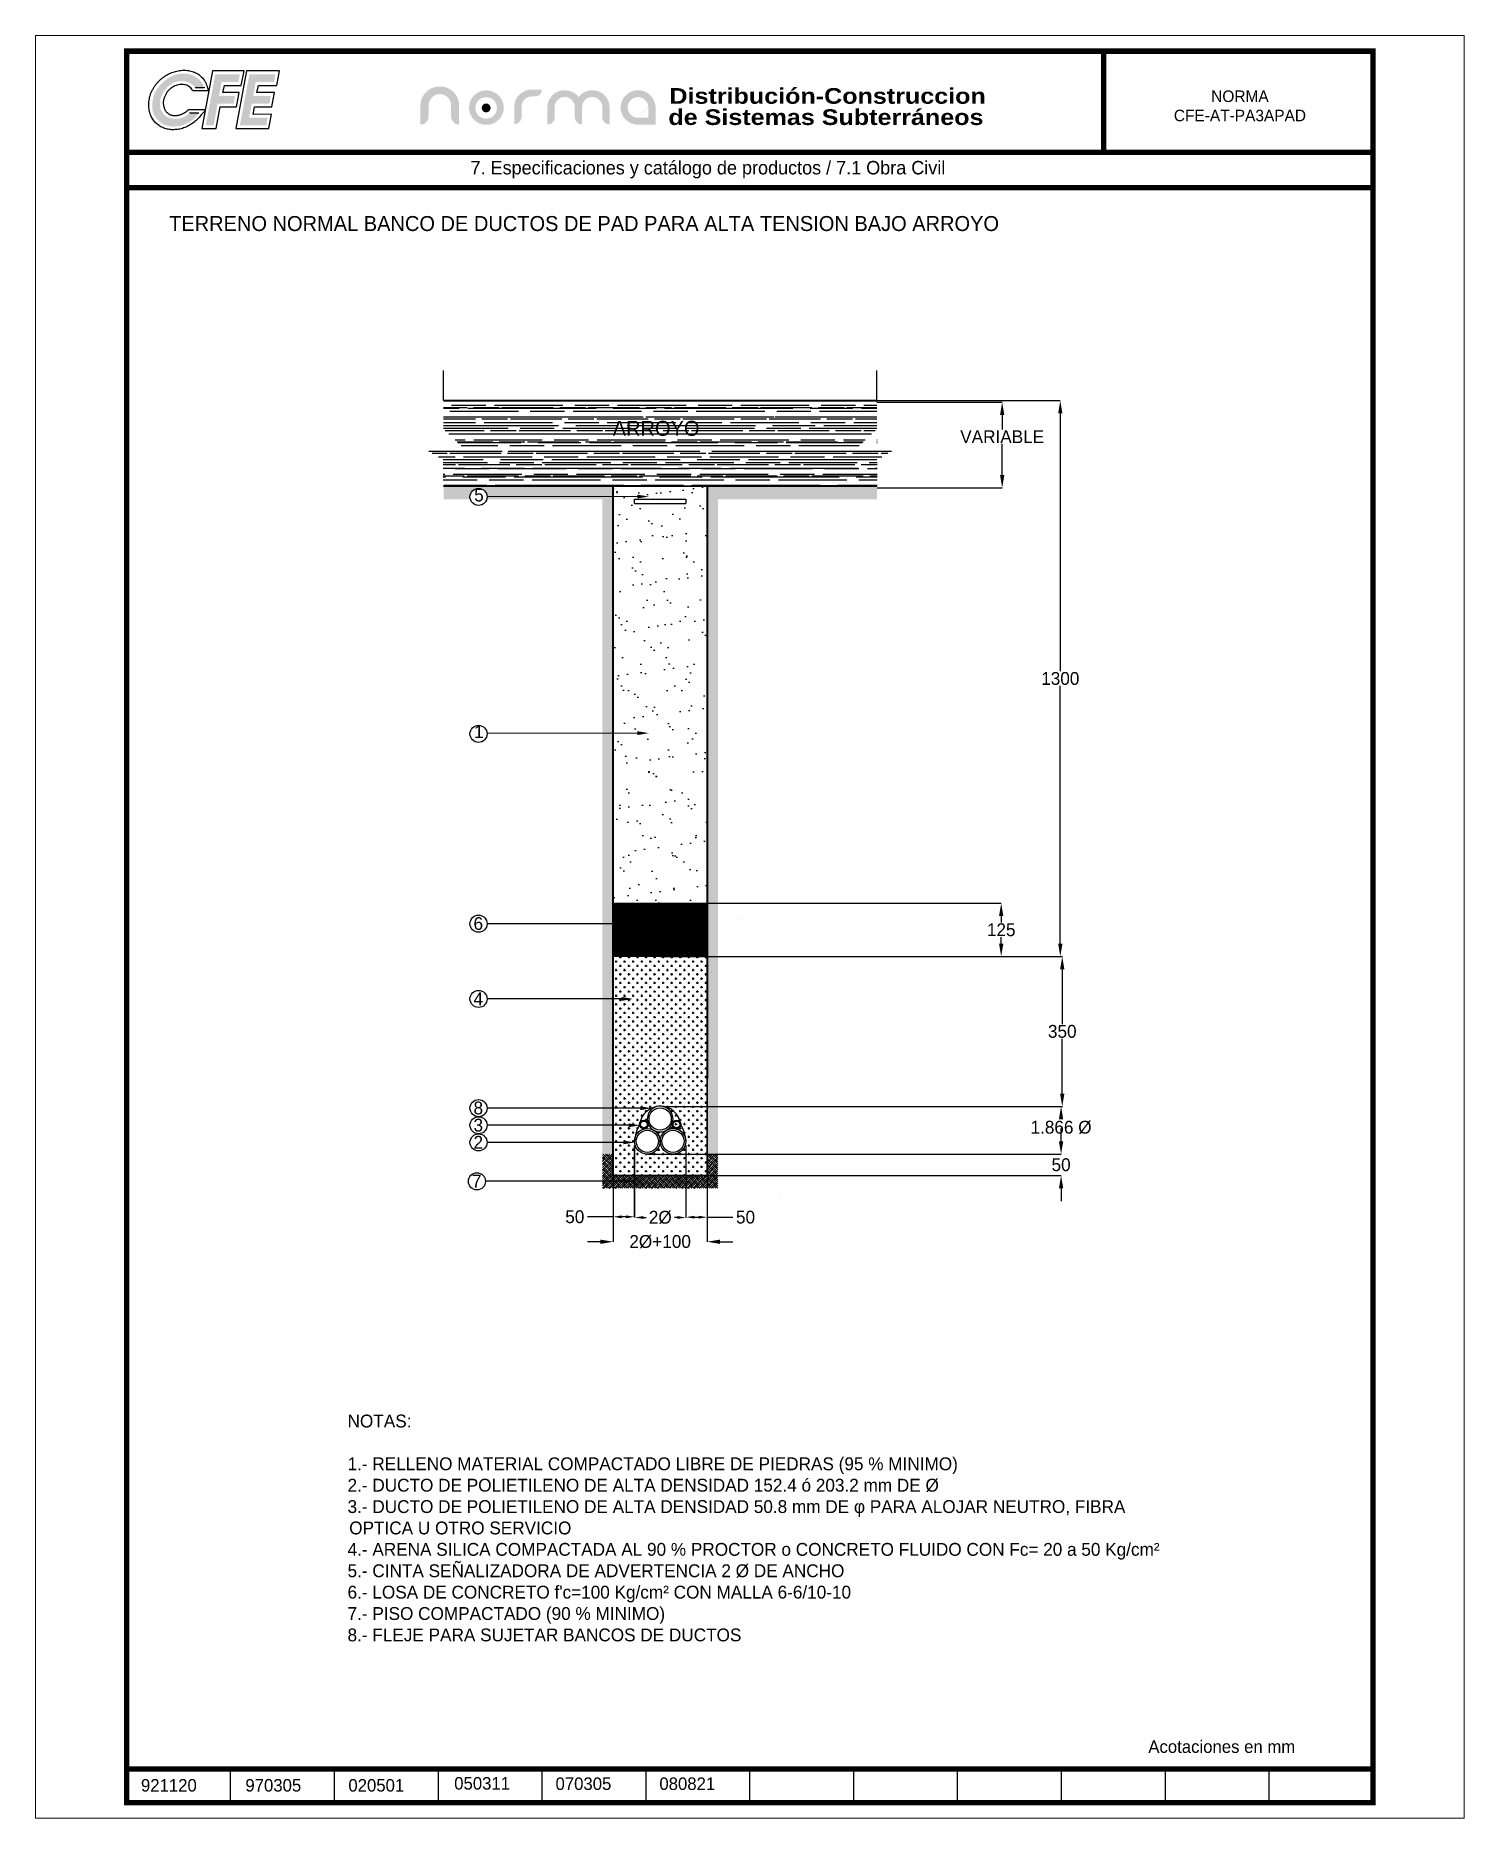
# Paper-space layout 'Layout1' of a CAD drawing. Header units: inches. Extents: x -0.1 to 8.1, y -0.1 to 10.2.
# The model-space entities are those that its viewports show. They can reach past a viewport. Long polylines and large blocks are cut down to what shows.
import ezdxf

# ---------------------------------------------------------------- set-up
doc = ezdxf.new("R2010")
doc.units = ezdxf.units.IN
doc.header["$MEASUREMENT"] = 0
doc.layers.get('0').update_dxf_attribs({"color": 3})
doc.layers.get('Defpoints').update_dxf_attribs({"color": 50})
for name, color, linetype in [('Arena', 33, 'Continuous'), ('ARROYO', 251, 'Continuous'), ('Cepa', 6, 'Continuous'), ('Cinta', 52, 'Continuous'), ('Dimensiones', 7, 'Continuous'), ('Ductos', 30, 'Continuous'), ('Flejes', 4, 'Continuous'), ('LAYER_1', 160, 'Continuous'), ('Loza', 3, 'Continuous'), ('Marco', 7, 'Continuous'), ('Textos', 7, 'Continuous'), ('Tierra', 34, 'Continuous')]:
    doc.layers.add(name, color=color, linetype=linetype)
doc.styles.get("Standard").update_dxf_attribs({"font": ''})
doc.styles.get('Standard').set_extended_font_data('Zurich Ex BT')
doc.dimstyles.get("Standard").update_dxf_attribs({"dimtxt": 9, "dimasz": 30, "dimexe": 0.18, "dimexo": 0.0625, "dimgap": 2, "dimtad": 0, "dimtih": 1, "dimtoh": 1, "dimdec": 0, "dimzin": 0, "dimdsep": 46, "dimtxsty": 'Standard', "dimcen": 0.09, "dimadec": 0, "dimazin": 0, "dimtfac": 1, "dimtdec": 0, "dimtofl": 0, "dimtmove": 0, "dimatfit": 3, "dimfxl": 0, "dimtolj": 1, "dimtzin": 0, "dimarcsym": 0})

psp = doc.layouts.get("Layout1")

msp = doc.modelspace()

# ---------------------------------------------------------------- texts
at = {"char_height": 35}
for s, insert, width, attachment_point in [('{\\fZurich BlkEx BT|b0|i0|c0|p34;ARROYO}', (-382.7, 3330.7), 105.691, 1), ('LOSA', (-262.5, 2169.3), 97.921, 2)]:
    msp.add_mtext(s, dxfattribs=dict(at, insert=insert, width=width, attachment_point=attachment_point))
at = {"layer": 'Cinta', "color": 0, "insert": (-1002.5, 1007.2), "char_height": 30, "width": 1838.509, "attachment_point": 1}
msp.add_mtext("NOTAS:\\P\\P1.- RELLENO MATERIAL COMPACTADO LIBRE DE PIEDRAS (95 % MINIMO)\\P2.- DUCTO DE POLIETILENO DE ALTA DENSIDAD 152.4 ó 203.2 mm DE Ø\\P\\pi-3.828,l3.828;3.- DUCTO DE POLIETILENO DE ALTA DENSIDAD 50.8 mm DE {\\fSymbol|b0|i0|c2|p18;f }PARA ALOJAR NEUTRO, FIBRA OPTICA U OTRO SERVICIO{\\fSymbol|b0|i0|c2|p18;\\P\\pi0,l0;}4.- ARENA SILICA COMPACTADA AL 90 % PROCTOR o CONCRETO FLUIDO CON Fc= 20 a 50 Kg/cm{\\fZurich BlkEx BT|b0|i0|c0|p32;²}\\P5.- CINTA SEÑALIZADORA DE ADVERTENCIA 2 Ø DE ANCHO\\P6.- LOSA DE CONCRETO f'c=100 Kg/cm{\\fZurich BlkEx BT|b0|i0|c0|p32;² }CON MALLA 6-6/10-10\\P7.- PISO COMPACTADO (90 % MINIMO)\\P8.- FLEJE PARA SUJETAR BANCOS DE DUCTOS", dxfattribs=at)
at = {"layer": 'Marco'}
for s, p in [('050311', (-753.2, 130.5)), ('070305', (-516.4, 129.6)), ('080821', (-273.6, 129.6))]:
    msp.add_text(s, height=29.25, dxfattribs=at).set_placement(p)
at = {"layer": 'Marco', "linetype": 'Continuous', "lineweight": 0, "ltscale": 0.3, "attachment_point": 5}
for s, insert, char_height, width in [('{\\fZurich BlkEx BT|b0|i0|c0|p34;NORMA\\PCFE-AT-PA3APAD}', (1083.6, 4067), 27, 584.356), ('{\\fZurich BlkEx BT|b0|i0|c0|p34;7. Especificaciones y catálogo de productos / 7.1 Obra Civil }', (-160.1, 3917.9), 31.5, 1829)]:
    msp.add_mtext(s, dxfattribs=dict(at, insert=insert, char_height=char_height, width=width))
at = {"layer": 'Textos', "linetype": 'Continuous', "lineweight": 0, "ltscale": 0.3, "insert": (-1419.7, 3791.8), "char_height": 35, "width": 2091.902, "attachment_point": 4}
msp.add_mtext('TERRENO NORMAL BANCO DE DUCTOS DE PAD PARA ALTA TENSION BAJO ARROYO', dxfattribs=at)
at = {"layer": 'Textos', "char_height": 30, "attachment_point": 5}
for s, insert in [('{\\fZurich BlkEx BT|b0|i0|c0|p34;5}', (-695.4, 3157.1)), ('{\\fZurich BlkEx BT|b0|i0|c0|p34;1}', (-695.4, 2603.9)), ('6', (-696.9, 2155.3)), ('4', (-696.9, 1979.4)), ('8', (-696.9, 1723.9)), ('3', (-696.9, 1683.9)), ('2', (-696.9, 1643.9)), ('7', (-700.7, 1553))]:
    msp.add_mtext(s, dxfattribs=dict(at, insert=insert))
at = {"layer": 'Textos', "attachment_point": 1}
for s, insert, char_height, width in [('\\pi-3,l3;', (-719.8, 286.6), 22.89, 906.245), ('{\\fZurich BlkEx BT|b0|i0|c0|p34;Acotaciones en mm}', (869.4, 245.5), 29.25, 484)]:
    msp.add_mtext(s, dxfattribs=dict(at, insert=insert, char_height=char_height, width=width))

# ---------------------------------------------------------------- blocks, each defined once
blk = doc.blocks.new('FECHA')
for s, p in [('921120', (14.8, 11.5)), ('970305', (123.3, 11.5)), ('020501', (230.3, 11.5))]:
    blk.add_text(s, height=13).set_placement(p)
blk = doc.blocks.new('*D4')
at = {"layer": 'Defpoints', "color": 0}
for p in [(13.5, 1616.3), (-161.8, 1566.3), (665.5, 1566.3)]:
    blk.add_point(p, dxfattribs=at)
at = {"layer": 'Dimensiones', "color": 0, "lineweight": -2}
for p, q in [((665.5, 1646.3), (665.5, 1676.3)), ((13.5, 1616.3), (665.7, 1616.3)), ((-161.7, 1566.3), (665.7, 1566.3)), ((665.5, 1536.3), (665.5, 1506.3))]:
    blk.add_line(p, q, dxfattribs=at)
at = {"layer": 'Dimensiones', "color": 0}
for points in [[(660.5, 1646.3), (670.5, 1646.3), (665.5, 1616.3)], [(660.5, 1536.3), (670.5, 1536.3), (665.5, 1566.3)]]:
    blk.add_solid(points, dxfattribs=at)
at = {"layer": 'Dimensiones', "color": 0, "insert": (665.5, 1591.3), "char_height": 30, "attachment_point": 5}
blk.add_mtext('\\A1;50', dxfattribs=at)
blk = doc.blocks.new('*D5')
at = {"layer": 'Defpoints', "color": 0}
for p in [(-211.7, 1636.5), (-161.8, 1636.5), (-211.7, 1468.8)]:
    blk.add_point(p, dxfattribs=at)
at = {"layer": 'Dimensiones', "color": 0, "lineweight": -2}
for p, q in [((-211.7, 1636.5), (-211.7, 1468.6)), ((-161.8, 1636.5), (-161.8, 1468.6)), ((-191.7, 1468.8), (-181.8, 1468.8)), ((-161.8, 1468.8), (-101.8, 1468.8))]:
    blk.add_line(p, q, dxfattribs=at)
at = {"layer": 'Dimensiones', "color": 0}
for points in [[(-191.7, 1472.1), (-191.7, 1465.5), (-211.7, 1468.8)], [(-181.8, 1472.1), (-181.8, 1465.5), (-161.8, 1468.8)]]:
    blk.add_solid(points, dxfattribs=at)
at = {"layer": 'Dimensiones', "color": 0, "insert": (-72.2, 1468.8), "char_height": 30, "attachment_point": 5}
blk.add_mtext('\\A1;50', dxfattribs=at)
blk = doc.blocks.new('*D6')
at = {"layer": 'Defpoints', "color": 0}
for p in [(234.8, 3378.1), (-161.7, 2078.3), (663.6, 2078.3)]:
    blk.add_point(p, dxfattribs=at)
at = {"layer": 'Dimensiones', "color": 0, "lineweight": -2}
for p, q in [((234.9, 3378.1), (663.7, 3378.1)), ((663.6, 3348.1), (663.6, 2745.5)), ((663.6, 2108.3), (663.6, 2711)), ((-161.6, 2078.3), (663.7, 2078.3))]:
    blk.add_line(p, q, dxfattribs=at)
at = {"layer": 'Dimensiones', "color": 0}
for points in [[(658.6, 3348.1), (668.6, 3348.1), (663.6, 3378.1)], [(658.6, 2108.3), (668.6, 2108.3), (663.6, 2078.3)]]:
    blk.add_solid(points, dxfattribs=at)
at = {"layer": 'Dimensiones', "color": 0, "insert": (663.6, 2728.2), "char_height": 30, "attachment_point": 5}
blk.add_mtext('\\A1;1300', dxfattribs=at)
blk = doc.blocks.new('*D7')
at = {"layer": 'Defpoints', "color": 0}
for p in [(234.9, 3374.4), (235.6, 3174.2), (527.8, 3174.2)]:
    blk.add_point(p, dxfattribs=at)
at = {"layer": 'Dimensiones', "color": 0, "lineweight": -2}
for p, q in [((234.9, 3374.4), (528, 3374.4)), ((527.8, 3344.4), (527.8, 3310.6)), ((527.8, 3204.2), (527.8, 3276.6)), ((235.7, 3174.2), (528, 3174.2))]:
    blk.add_line(p, q, dxfattribs=at)
at = {"layer": 'Dimensiones', "color": 0}
for points in [[(522.8, 3344.4), (532.8, 3344.4), (527.8, 3374.4)], [(522.8, 3204.2), (532.8, 3204.2), (527.8, 3174.2)]]:
    blk.add_solid(points, dxfattribs=at)
at = {"layer": 'Dimensiones', "color": 0, "insert": (527.8, 3293.6), "char_height": 30, "attachment_point": 5}
blk.add_mtext('\\A1;VARIABLE', dxfattribs=at)
blk = doc.blocks.new('*D8')
at = {"layer": 'Defpoints', "color": 0}
for p in [(-331.9, 1632.8), (-381.8, 1562.6), (-381.8, 1469.7)]:
    blk.add_point(p, dxfattribs=at)
at = {"layer": 'Dimensiones', "color": 0, "lineweight": -2}
for p, q in [((-331.9, 1632.7), (-331.9, 1469.5)), ((-381.8, 1562.6), (-381.8, 1469.5)), ((-381.8, 1469.7), (-441.8, 1469.7)), ((-351.9, 1469.7), (-361.8, 1469.7))]:
    blk.add_line(p, q, dxfattribs=at)
at = {"layer": 'Dimensiones', "color": 0}
for points in [[(-361.8, 1473), (-361.8, 1466.3), (-381.8, 1469.7)], [(-351.9, 1473), (-351.9, 1466.3), (-331.9, 1469.7)]]:
    blk.add_solid(points, dxfattribs=at)
at = {"layer": 'Dimensiones', "color": 0, "insert": (-471.3, 1469.7), "char_height": 30, "attachment_point": 5}
blk.add_mtext('\\A1;50', dxfattribs=at)
blk = doc.blocks.new('*D9')
at = {"layer": 'Defpoints', "color": 0}
for p in [(-265.3, 1727.9), (-271.6, 1616.3), (665.4, 1616.3)]:
    blk.add_point(p, dxfattribs=at)
at = {"layer": 'Dimensiones', "color": 0, "lineweight": -2}
for p, q in [((-265.2, 1727.9), (665.5, 1727.9)), ((665.4, 1697.9), (665.4, 1697.6)), ((665.4, 1646.3), (665.4, 1659.6)), ((-271.5, 1616.3), (665.5, 1616.3))]:
    blk.add_line(p, q, dxfattribs=at)
at = {"layer": 'Dimensiones', "color": 0}
for points in [[(660.4, 1697.9), (670.4, 1697.9), (665.4, 1727.9)], [(660.4, 1646.3), (670.4, 1646.3), (665.4, 1616.3)]]:
    blk.add_solid(points, dxfattribs=at)
at = {"layer": 'Dimensiones', "color": 0, "insert": (665.4, 1678.6), "char_height": 30, "attachment_point": 5}
blk.add_mtext('\\A1;1.866 Ø', dxfattribs=at)
blk = doc.blocks.new('*D10')
at = {"layer": 'Defpoints', "color": 0}
for p in [(-161.7, 2203.1), (-159.5, 2078.3), (525.5, 2078.3)]:
    blk.add_point(p, dxfattribs=at)
at = {"layer": 'Dimensiones', "color": 0, "lineweight": -2}
for p, q in [((-161.6, 2203.1), (525.7, 2203.1)), ((525.5, 2173.1), (525.5, 2158)), ((525.5, 2108.3), (525.5, 2123.5)), ((-159.4, 2078.3), (525.7, 2078.3))]:
    blk.add_line(p, q, dxfattribs=at)
at = {"layer": 'Dimensiones', "color": 0}
for points in [[(520.5, 2173.1), (530.5, 2173.1), (525.5, 2203.1)], [(520.5, 2108.3), (530.5, 2108.3), (525.5, 2078.3)]]:
    blk.add_solid(points, dxfattribs=at)
at = {"layer": 'Dimensiones', "color": 0, "insert": (525.5, 2140.7), "char_height": 30, "attachment_point": 5}
blk.add_mtext('\\A1;125', dxfattribs=at)
blk = doc.blocks.new('*D11')
at = {"layer": 'Defpoints', "color": 0}
for p in [(663.6, 2078.3), (665.5, 1727.9), (668.2, 1727.9)]:
    blk.add_point(p, dxfattribs=at)
at = {"layer": 'Dimensiones', "color": 0, "lineweight": -2}
for p, q in [((663.6, 2078.3), (668.4, 2078.3)), ((668.2, 2048.3), (668.2, 1920.4)), ((668.2, 1757.9), (668.2, 1885.8)), ((665.6, 1727.9), (668.4, 1727.9))]:
    blk.add_line(p, q, dxfattribs=at)
at = {"layer": 'Dimensiones', "color": 0}
for points in [[(663.2, 2048.3), (673.2, 2048.3), (668.2, 2078.3)], [(663.2, 1757.9), (673.2, 1757.9), (668.2, 1727.9)]]:
    blk.add_solid(points, dxfattribs=at)
at = {"layer": 'Dimensiones', "color": 0, "insert": (668.2, 1903.1), "char_height": 30, "attachment_point": 5}
blk.add_mtext('\\A1;350', dxfattribs=at)
blk = doc.blocks.new('*D12')
at = {"layer": 'Defpoints', "color": 0}
for p in [(-381.8, 1422.4), (-161.8, 1422.4), (-161.8, 1411.4)]:
    blk.add_point(p, dxfattribs=at)
at = {"layer": 'Dimensiones', "color": 0, "lineweight": -2}
for p, q in [((-381.8, 1422.3), (-381.8, 1411.2)), ((-161.8, 1422.3), (-161.8, 1411.2)), ((-411.8, 1411.4), (-441.8, 1411.4)), ((-131.8, 1411.4), (-101.8, 1411.4))]:
    blk.add_line(p, q, dxfattribs=at)
at = {"layer": 'Dimensiones', "color": 0}
for points in [[(-411.8, 1416.4), (-411.8, 1406.4), (-381.8, 1411.4)], [(-131.8, 1416.4), (-131.8, 1406.4), (-161.8, 1411.4)]]:
    blk.add_solid(points, dxfattribs=at)
at = {"layer": 'Dimensiones', "color": 0, "insert": (-271.8, 1411.4), "char_height": 30, "attachment_point": 5}
blk.add_mtext('\\A1;2Ø+100', dxfattribs=at)
blk = doc.blocks.new('*D13')
at = {"layer": 'Defpoints', "color": 0}
for p in [(-331.4, 1469.8), (-211.7, 1469.8), (-211.7, 1468.1)]:
    blk.add_point(p, dxfattribs=at)
at = {"layer": 'Dimensiones', "color": 0, "lineweight": -2}
for p, q in [((-331.4, 1469.7), (-331.4, 1467.9)), ((-311.4, 1468.1), (-304.8, 1468.1)), ((-231.7, 1468.1), (-238.3, 1468.1)), ((-211.7, 1469.7), (-211.7, 1467.9))]:
    blk.add_line(p, q, dxfattribs=at)
at = {"layer": 'Dimensiones', "color": 0}
for points in [[(-311.4, 1471.4), (-311.4, 1464.7), (-331.4, 1468.1)], [(-231.7, 1471.4), (-231.7, 1464.7), (-211.7, 1468.1)]]:
    blk.add_solid(points, dxfattribs=at)
at = {"layer": 'Dimensiones', "color": 0, "insert": (-271.5, 1468.1), "char_height": 30, "attachment_point": 5}
blk.add_mtext('\\A1;2Ø', dxfattribs=at)
blk = doc.blocks.new('MARCO')
at = {"layer": 'Marco'}
for p, q in [((107.9, 0), (107.9, 35)), ((215.8, 0), (215.8, 35)), ((323.8, 0), (323.8, 35)), ((431.7, 0), (431.7, 35)), ((539.6, 0), (539.6, 35)), ((647.5, 0), (647.5, 35)), ((755.4, 0), (755.4, 35)), ((863.3, 0), (863.3, 35)), ((971.3, 0), (971.3, 35)), ((1079.2, 0), (1079.2, 35)), ((1187.1, 0), (1187.1, 35))]:
    blk.add_line(p, q, dxfattribs=at)
at = {"layer": 'Marco', "const_width": 5.6}
blk.add_lwpolyline([(0, 0), (0, 1820), (1295, 1820), (1295, 0)], close=True, dxfattribs=at)
for points in [[(1015, 1715), (1015, 1820)], [(0, 1715), (1295, 1715)], [(0, 1678.3), (1295, 1678.3)], [(1295, 35), (0, 35)]]:
    blk.add_lwpolyline(points, dxfattribs=at)
blk = doc.blocks.new('logo_norma')
at = {"linetype": 'Continuous', "lineweight": 0}
blk.add_hatch(color=2, dxfattribs=at).paths.add_polyline_path([(33.6, 163, 1), (38.8, 163, 1)])
at = {"layer": 'LAYER_1', "lineweight": 0}
h = blk.add_hatch(color=7, dxfattribs=at)
h.dxf.hatch_style = 2
edge = h.paths.add_edge_path()
edge.add_spline(control_points=[(15.7, 164.4), (15.7, 166.2), (15.1, 167.8), (13.8, 169.1), (12.5, 170.4), (11, 171.1), (9.1, 171.1), (7.3, 171.1), (5.7, 170.4), (4.5, 169.1), (3.2, 167.8), (2.5, 166.2), (2.5, 164.4), (2.5, 164.4), (2.5, 158), (2.5, 158), (2.5, 156.7), (2.1, 155.6), (1.2, 154.7), (0.2, 153.7), (-0.9, 153.3), (-2.2, 153.3), (-2.2, 153.3), (-2.2, 164.4), (-2.2, 164.4), (-2.2, 167.5), (-1, 170.1), (1.2, 172.3), (3.4, 174.5), (6, 175.5), (9.1, 175.5), (12.2, 175.5), (14.9, 174.5), (17.1, 172.3), (19.3, 170.1), (20.4, 167.5), (20.4, 164.4), (20.4, 164.4), (20.4, 153.3), (20.4, 153.3), (19.1, 153.3), (18, 153.7), (17.1, 154.7), (16.2, 155.6), (15.7, 156.7), (15.7, 158), (15.7, 158), (15.7, 164.4), (15.7, 164.4)], knot_values=[0, 0, 0, 0, 1, 1, 1, 2, 2, 2, 3, 3, 3, 4, 4, 4, 5, 5, 5, 6, 6, 6, 7, 7, 7, 8, 8, 8, 9, 9, 9, 10, 10, 10, 11, 11, 11, 12, 12, 12, 13, 13, 13, 14, 14, 14, 15, 15, 15, 16, 16, 16, 16], degree=3, periodic=0)
h = blk.add_hatch(color=1, dxfattribs=at)
h.dxf.hatch_style = 2
edge = h.paths.add_edge_path()
edge.add_arc((36.2, 163), 6.29, 0, 360)
h.paths.add_polyline_path([(36.3, 173.2), (36.6, 173.2), (36.8, 173.2), (37.1, 173.2), (37.4, 173.2), (37.6, 173.1), (37.9, 173.1), (38.1, 173.1), (38.3, 173), (38.6, 173), (38.8, 172.9), (39.1, 172.9), (39.3, 172.8), (39.5, 172.7), (39.8, 172.7), (40, 172.6), (40.2, 172.5), (40.4, 172.4), (40.6, 172.3), (40.9, 172.2), (41.1, 172.1), (41.3, 171.9), (41.5, 171.8), (41.7, 171.7), (41.9, 171.6), (42.1, 171.4), (42.3, 171.3), (42.5, 171.1), (42.7, 171), (42.9, 170.8), (43.1, 170.6), (43.3, 170.5), (43.5, 170.3), (43.7, 170.1), (43.9, 169.9), (44, 169.7), (44.2, 169.5), (44.4, 169.3), (44.5, 169.1), (44.7, 168.9), (44.8, 168.7), (44.9, 168.5), (45.1, 168.3), (45.2, 168.1), (45.3, 167.9), (45.4, 167.7), (45.5, 167.5), (45.6, 167.3), (45.7, 167), (45.8, 166.8), (45.9, 166.6), (46, 166.4), (46.1, 166.1), (46.1, 165.9), (46.2, 165.7), (46.3, 165.4), (46.3, 165.2), (46.3, 164.9), (46.4, 164.7), (46.4, 164.4), (46.4, 164.2), (46.5, 163.9), (46.5, 163.7), (46.5, 163.4), (46.5, 163.2), (46.5, 162.9), (46.5, 162.7), (46.5, 162.4), (46.4, 162.2), (46.4, 161.9), (46.4, 161.7), (46.3, 161.4), (46.3, 161.2), (46.3, 160.9), (46.2, 160.7), (46.1, 160.5), (46.1, 160.2), (46, 160), (45.9, 159.8), (45.8, 159.6), (45.7, 159.3), (45.6, 159.1), (45.5, 158.9), (45.4, 158.7), (45.3, 158.5), (45.2, 158.3), (45.1, 158.1), (44.9, 157.8), (44.8, 157.6), (44.7, 157.4), (44.5, 157.2), (44.4, 157.1), (44.2, 156.9), (44, 156.7), (43.9, 156.5), (43.7, 156.3), (43.5, 156.1), (43.3, 155.9), (43.1, 155.8), (42.9, 155.6), (42.7, 155.4), (42.5, 155.3), (42.3, 155.1), (42.1, 155), (41.9, 154.8), (41.7, 154.7), (41.5, 154.6), (41.3, 154.4), (41.1, 154.3), (40.9, 154.2), (40.6, 154.1), (40.4, 154), (40.2, 153.9), (40, 153.8), (39.8, 153.8), (39.5, 153.7), (39.3, 153.6), (39.1, 153.5), (38.8, 153.5), (38.6, 153.4), (38.3, 153.4), (38.1, 153.3), (37.9, 153.3), (37.6, 153.3), (37.4, 153.2), (37.1, 153.2), (36.8, 153.2), (36.6, 153.2), (36.3, 153.2), (36.1, 153.2), (35.8, 153.2), (35.6, 153.2), (35.3, 153.2), (35.1, 153.3), (34.8, 153.3), (34.6, 153.3), (34.3, 153.4), (34.1, 153.4), (33.8, 153.5), (33.6, 153.5), (33.4, 153.6), (33.1, 153.7), (32.9, 153.8), (32.7, 153.8), (32.5, 153.9), (32.2, 154), (32, 154.1), (31.8, 154.2), (31.6, 154.3), (31.4, 154.4), (31.2, 154.6), (31, 154.7), (30.8, 154.8), (30.5, 155), (30.3, 155.1), (30.1, 155.3), (30, 155.4), (29.8, 155.6), (29.6, 155.8), (29.4, 155.9), (29.2, 156.1), (29, 156.3), (28.8, 156.5), (28.7, 156.7), (28.5, 156.9), (28.3, 157.1), (28.2, 157.2), (28, 157.4), (27.9, 157.6), (27.7, 157.8), (27.6, 158.1), (27.5, 158.3), (27.4, 158.5), (27.3, 158.7), (27.1, 158.9), (27, 159.1), (26.9, 159.3), (26.9, 159.6), (26.8, 159.8), (26.7, 160), (26.6, 160.2), (26.6, 160.5), (26.5, 160.7), (26.4, 160.9), (26.4, 161.2), (26.3, 161.4), (26.3, 161.7), (26.3, 161.9), (26.2, 162.2), (26.2, 162.4), (26.2, 162.7), (26.2, 162.9), (26.2, 163.2), (26.2, 163.4), (26.2, 163.7), (26.2, 163.9), (26.2, 164.2), (26.3, 164.4), (26.3, 164.7), (26.3, 164.9), (26.4, 165.2), (26.4, 165.4), (26.5, 165.7), (26.6, 165.9), (26.6, 166.1), (26.7, 166.4), (26.8, 166.6), (26.9, 166.8), (26.9, 167), (27, 167.3), (27.1, 167.5), (27.3, 167.7), (27.4, 167.9), (27.5, 168.1), (27.6, 168.3), (27.7, 168.5), (27.9, 168.7), (28, 168.9), (28.2, 169.1), (28.3, 169.3), (28.5, 169.5), (28.7, 169.7), (28.8, 169.9), (29, 170.1), (29.2, 170.3), (29.4, 170.5), (29.6, 170.6), (29.8, 170.8), (30, 171), (30.1, 171.1), (30.3, 171.3), (30.5, 171.4), (30.8, 171.6), (31, 171.7), (31.2, 171.8), (31.4, 171.9), (31.6, 172.1), (31.8, 172.2), (32, 172.3), (32.2, 172.4), (32.5, 172.5), (32.7, 172.6), (32.9, 172.7), (33.1, 172.7), (33.4, 172.8), (33.6, 172.9), (33.8, 172.9), (34.1, 173), (34.3, 173), (34.6, 173.1), (34.8, 173.1), (35.1, 173.1), (35.3, 173.2), (35.6, 173.2), (35.8, 173.2), (36.1, 173.2)])
h = blk.add_hatch(color=7, dxfattribs=at)
h.dxf.hatch_style = 2
edge = h.paths.add_edge_path()
edge.add_spline(control_points=[(56.9, 157.8), (56.9, 156.7), (56.5, 155.7), (55.6, 154.9), (54.8, 154), (53.8, 153.6), (52.7, 153.6), (52.7, 153.6), (52.7, 163.7), (52.7, 163.7), (52.7, 166.4), (53.6, 168.8), (55.6, 170.7), (57.6, 172.7), (60, 173.7), (62.8, 173.7), (62.8, 173.7), (68.7, 173.6), (68.7, 173.6), (68.7, 172.5), (68.3, 171.6), (67.6, 170.8), (66.8, 170.1), (65.8, 169.7), (64.7, 169.7), (64.7, 169.7), (62.8, 169.7), (62.8, 169.7), (61.2, 169.7), (59.7, 169.1), (58.6, 167.9), (57.4, 166.7), (56.9, 165.3), (56.9, 163.7), (56.9, 163.7), (56.9, 157.8), (56.9, 157.8)], knot_values=[0, 0, 0, 0, 1, 1, 1, 2, 2, 2, 3, 3, 3, 4, 4, 4, 5, 5, 5, 6, 6, 6, 7, 7, 7, 8, 8, 8, 9, 9, 9, 10, 10, 10, 11, 11, 11, 12, 12, 12, 12], degree=3, periodic=0)
h = blk.add_hatch(color=7, dxfattribs=at)
h.dxf.hatch_style = 2
edge = h.paths.add_edge_path()
edge.add_spline(control_points=[(92.3, 163.3), (92.3, 163.3), (92.3, 153.3), (92.3, 153.3), (91.1, 153.3), (90.1, 153.7), (89.3, 154.6), (88.5, 155.4), (88, 156.4), (88, 157.5), (88, 157.5), (88, 163.3), (88, 163.3), (88, 165), (87.5, 166.4), (86.3, 167.6), (85.2, 168.8), (83.8, 169.4), (82.1, 169.4), (80.5, 169.4), (79.1, 168.8), (77.9, 167.6), (76.8, 166.4), (76.2, 165), (76.2, 163.3), (76.2, 163.3), (76.2, 157.5), (76.2, 157.5), (76.2, 156.4), (75.8, 155.4), (75, 154.6), (74.1, 153.7), (73.1, 153.3), (72, 153.3), (72, 153.3), (72, 163.3), (72, 163.3), (72, 166.1), (73, 168.4), (75, 170.4), (77, 172.4), (79.3, 173.3), (82.1, 173.3), (83.7, 173.3), (85.2, 173), (86.6, 172.3), (88, 171.6), (89.2, 170.7), (90.2, 169.4), (91.1, 170.6), (92.3, 171.6), (93.7, 172.3), (95.2, 173), (96.6, 173.3), (98.2, 173.3), (101, 173.3), (103.4, 172.4), (105.3, 170.4), (107.3, 168.4), (108.3, 166.1), (108.3, 163.3), (108.3, 163.3), (108.3, 153.3), (108.3, 153.3), (107.2, 153.3), (106.2, 153.7), (105.4, 154.6), (104.5, 155.4), (104.1, 156.4), (104.1, 157.5), (104.1, 157.5), (104.1, 163.3), (104.1, 163.3), (104.1, 165), (103.5, 166.4), (102.4, 167.6), (101.2, 168.8), (99.8, 169.4), (98.2, 169.4), (96.5, 169.4), (95.1, 168.8), (94, 167.6), (92.8, 166.4), (92.3, 165), (92.3, 163.3)], knot_values=[0, 0, 0, 0, 1, 1, 1, 2, 2, 2, 3, 3, 3, 4, 4, 4, 5, 5, 5, 6, 6, 6, 7, 7, 7, 8, 8, 8, 9, 9, 9, 10, 10, 10, 11, 11, 11, 12, 12, 12, 13, 13, 13, 14, 14, 14, 15, 15, 15, 16, 16, 16, 17, 17, 17, 18, 18, 18, 19, 19, 19, 20, 20, 20, 21, 21, 21, 22, 22, 22, 23, 23, 23, 24, 24, 24, 25, 25, 25, 26, 26, 26, 27, 27, 27, 28, 28, 28, 28], degree=3, periodic=0)
h = blk.add_hatch(color=7, dxfattribs=at)
h.dxf.hatch_style = 2
h.paths.add_polyline_path([(135.2, 163.3), (135.2, 153.3), (125, 153.3), (124.7, 153.3), (124.5, 153.3), (124.2, 153.3), (123.9, 153.3), (123.7, 153.4), (123.5, 153.4), (123.2, 153.4), (123, 153.5), (122.7, 153.5), (122.5, 153.6), (122.2, 153.6), (122, 153.7), (121.8, 153.8), (121.6, 153.8), (121.3, 153.9), (121.1, 154), (120.9, 154.1), (120.7, 154.2), (120.4, 154.3), (120.2, 154.4), (120, 154.5), (119.8, 154.7), (119.6, 154.8), (119.4, 154.9), (119.2, 155.1), (119, 155.2), (118.8, 155.4), (118.6, 155.5), (118.4, 155.7), (118.2, 155.8), (118, 156), (117.8, 156.2), (117.6, 156.4), (117.4, 156.6), (117.3, 156.8), (117.1, 157), (116.9, 157.1), (116.8, 157.3), (116.6, 157.5), (116.5, 157.7), (116.4, 157.9), (116.2, 158.1), (116.1, 158.4), (116, 158.6), (115.9, 158.8), (115.8, 159), (115.7, 159.2), (115.6, 159.4), (115.5, 159.6), (115.4, 159.9), (115.3, 160.1), (115.2, 160.3), (115.2, 160.6), (115.1, 160.8), (115, 161), (115, 161.3), (115, 161.5), (114.9, 161.8), (114.9, 162), (114.9, 162.3), (114.8, 162.5), (114.8, 162.8), (114.8, 163), (114.8, 163.3), (114.8, 163.5), (114.8, 163.8), (114.8, 164), (114.9, 164.3), (114.9, 164.5), (114.9, 164.8), (115, 165), (115, 165.3), (115, 165.5), (115.1, 165.7), (115.2, 166), (115.2, 166.2), (115.3, 166.4), (115.4, 166.7), (115.5, 166.9), (115.6, 167.1), (115.7, 167.3), (115.8, 167.6), (115.9, 167.8), (116, 168), (116.1, 168.2), (116.2, 168.4), (116.4, 168.6), (116.5, 168.8), (116.6, 169), (116.8, 169.2), (116.9, 169.4), (117.1, 169.6), (117.3, 169.8), (117.4, 170), (117.6, 170.2), (117.8, 170.4), (118, 170.5), (118.2, 170.7), (118.4, 170.9), (118.6, 171.1), (118.8, 171.2), (119, 171.4), (119.2, 171.5), (119.4, 171.7), (119.6, 171.8), (119.8, 171.9), (120, 172), (120.2, 172.2), (120.4, 172.3), (120.7, 172.4), (120.9, 172.5), (121.1, 172.6), (121.3, 172.7), (121.6, 172.7), (121.8, 172.8), (122, 172.9), (122.2, 173), (122.5, 173), (122.7, 173.1), (123, 173.1), (123.2, 173.2), (123.5, 173.2), (123.7, 173.2), (123.9, 173.3), (124.2, 173.3), (124.5, 173.3), (124.7, 173.3), (125, 173.3), (125.2, 173.3), (125.5, 173.3), (125.7, 173.3), (126, 173.3), (126.2, 173.2), (126.5, 173.2), (126.7, 173.2), (127, 173.1), (127.2, 173.1), (127.5, 173), (127.7, 173), (127.9, 172.9), (128.2, 172.8), (128.4, 172.7), (128.6, 172.7), (128.9, 172.6), (129.1, 172.5), (129.3, 172.4), (129.5, 172.3), (129.7, 172.2), (129.9, 172), (130.2, 171.9), (130.4, 171.8), (130.6, 171.7), (130.8, 171.5), (131, 171.4), (131.2, 171.2), (131.4, 171.1), (131.6, 170.9), (131.8, 170.7), (132, 170.5), (132.2, 170.4), (132.3, 170.2), (132.5, 170), (132.7, 169.8), (132.9, 169.6), (133, 169.4), (133.2, 169.2), (133.3, 169), (133.5, 168.8), (133.6, 168.6), (133.7, 168.4), (133.9, 168.2), (134, 168), (134.1, 167.8), (134.2, 167.6), (134.3, 167.3), (134.4, 167.1), (134.5, 166.9), (134.6, 166.7), (134.7, 166.4), (134.7, 166.2), (134.8, 166), (134.9, 165.7), (134.9, 165.5), (135, 165.3), (135, 165), (135.1, 164.8), (135.1, 164.5), (135.1, 164.3), (135.1, 164), (135.2, 163.8), (135.2, 163.5)])
edge = h.paths.add_edge_path()
edge.add_line((130.8, 157.4), (124.8, 157.4))
edge.add_arc((124.8, 163.3), 5.91, 0, 270, ccw=False)
edge.add_line((130.8, 163.3), (130.8, 157.4))
edge = h.paths.add_edge_path()
edge.add_arc((124.8, 163.3), 5.91, 227.4587, 270)
edge.add_line((124.8, 157.4), (130.8, 157.4))
edge.add_line((130.8, 157.4), (130.8, 163.3))
edge.add_arc((124.8, 163.3), 5.91, 360, 490.3588)
edge.add_line((121, 167.8), (121.1, 167.9))
edge.add_line((121.1, 167.9), (121.2, 168))
edge.add_line((121.2, 168), (121.3, 168))
edge.add_line((121.3, 168), (121.4, 168.1))
edge.add_line((121.4, 168.1), (121.5, 168.2))
edge.add_line((121.5, 168.2), (121.7, 168.3))
edge.add_line((121.7, 168.3), (121.8, 168.4))
edge.add_line((121.8, 168.4), (121.9, 168.5))
edge.add_line((121.9, 168.5), (122, 168.5))
edge.add_line((122, 168.5), (122.1, 168.6))
edge.add_line((122.1, 168.6), (122.3, 168.7))
edge.add_line((122.3, 168.7), (122.4, 168.8))
edge.add_line((122.4, 168.8), (122.5, 168.8))
edge.add_line((122.5, 168.8), (122.7, 168.9))
edge.add_line((122.7, 168.9), (122.8, 168.9))
edge.add_line((122.8, 168.9), (122.9, 169))
edge.add_line((122.9, 169), (123.1, 169))
edge.add_line((123.1, 169), (123.2, 169.1))
edge.add_line((123.2, 169.1), (123.3, 169.1))
edge.add_line((123.3, 169.1), (123.5, 169.1))
edge.add_line((123.5, 169.1), (123.6, 169.2))
edge.add_line((123.6, 169.2), (123.8, 169.2))
edge.add_line((123.8, 169.2), (123.9, 169.2))
edge.add_line((123.9, 169.2), (124.1, 169.3))
edge.add_line((124.1, 169.3), (124.2, 169.3))
edge.add_line((124.2, 169.3), (124.4, 169.3))
edge.add_line((124.4, 169.3), (124.5, 169.3))
edge.add_line((124.5, 169.3), (124.7, 169.3))
edge.add_line((124.7, 169.3), (124.8, 169.3))
edge.add_line((124.8, 169.3), (125, 169.3))
edge.add_line((125, 169.3), (125.1, 169.3))
edge.add_line((125.1, 169.3), (125.3, 169.3))
edge.add_line((125.3, 169.3), (125.4, 169.3))
edge.add_line((125.4, 169.3), (125.6, 169.3))
edge.add_line((125.6, 169.3), (125.7, 169.3))
edge.add_line((125.7, 169.3), (125.9, 169.3))
edge.add_line((125.9, 169.3), (126, 169.2))
edge.add_line((126, 169.2), (126.2, 169.2))
edge.add_line((126.2, 169.2), (126.3, 169.2))
edge.add_line((126.3, 169.2), (126.5, 169.1))
edge.add_line((126.5, 169.1), (126.6, 169.1))
edge.add_line((126.6, 169.1), (126.7, 169.1))
edge.add_line((126.7, 169.1), (126.9, 169))
edge.add_line((126.9, 169), (127, 169))
edge.add_line((127, 169), (127.1, 168.9))
edge.add_line((127.1, 168.9), (127.3, 168.9))
edge.add_line((127.3, 168.9), (127.4, 168.8))
edge.add_line((127.4, 168.8), (127.5, 168.8))
edge.add_line((127.5, 168.8), (127.7, 168.7))
edge.add_line((127.7, 168.7), (127.8, 168.6))
edge.add_line((127.8, 168.6), (127.9, 168.5))
edge.add_line((127.9, 168.5), (128, 168.5))
edge.add_line((128, 168.5), (128.2, 168.4))
edge.add_line((128.2, 168.4), (128.3, 168.3))
edge.add_line((128.3, 168.3), (128.4, 168.2))
edge.add_line((128.4, 168.2), (128.5, 168.1))
edge.add_line((128.5, 168.1), (128.6, 168))
edge.add_line((128.6, 168), (128.7, 168))
edge.add_line((128.7, 168), (128.9, 167.9))
edge.add_line((128.9, 167.9), (129, 167.7))
edge.add_line((129, 167.7), (129.1, 167.6))
edge.add_line((129.1, 167.6), (129.2, 167.5))
edge.add_line((129.2, 167.5), (129.3, 167.4))
edge.add_line((129.3, 167.4), (129.4, 167.3))
edge.add_line((129.4, 167.3), (129.5, 167.2))
edge.add_line((129.5, 167.2), (129.6, 167.1))
edge.add_line((129.6, 167.1), (129.7, 167))
edge.add_line((129.7, 167), (129.8, 166.8))
edge.add_line((129.8, 166.8), (129.9, 166.7))
edge.add_line((129.9, 166.7), (129.9, 166.6))
edge.add_line((129.9, 166.6), (130, 166.5))
edge.add_line((130, 166.5), (130.1, 166.3))
edge.add_line((130.1, 166.3), (130.2, 166.2))
edge.add_line((130.2, 166.2), (130.2, 166.1))
edge.add_line((130.2, 166.1), (130.3, 166))
edge.add_line((130.3, 166), (130.4, 165.8))
edge.add_line((130.4, 165.8), (130.4, 165.7))
edge.add_line((130.4, 165.7), (130.5, 165.6))
edge.add_line((130.5, 165.6), (130.5, 165.4))
edge.add_line((130.5, 165.4), (130.6, 165.3))
edge.add_line((130.6, 165.3), (130.6, 165.2))
edge.add_line((130.6, 165.2), (130.7, 165))
edge.add_line((130.7, 165), (130.7, 164.9))
edge.add_line((130.7, 164.9), (130.7, 164.8))
edge.add_line((130.7, 164.8), (130.8, 164.6))
edge.add_line((130.8, 164.6), (130.8, 164.5))
edge.add_line((130.8, 164.5), (130.8, 164.3))
edge.add_line((130.8, 164.3), (130.9, 164.2))
edge.add_line((130.9, 164.2), (130.9, 164))
edge.add_line((130.9, 164), (130.9, 163.9))
edge.add_line((130.9, 163.9), (130.9, 163.7))
edge.add_line((130.9, 163.7), (130.9, 163.6))
edge.add_line((130.9, 163.6), (130.9, 163.4))
edge.add_line((130.9, 163.4), (130.9, 163.3))
edge.add_line((130.9, 163.3), (130.9, 157.3))
edge.add_line((130.9, 157.3), (125, 157.3))
edge.add_line((125, 157.3), (124.8, 157.3))
edge.add_line((124.8, 157.3), (124.7, 157.3))
edge.add_line((124.7, 157.3), (124.5, 157.3))
edge.add_line((124.5, 157.3), (124.4, 157.3))
edge.add_line((124.4, 157.3), (124.2, 157.3))
edge.add_line((124.2, 157.3), (124.1, 157.3))
edge.add_line((124.1, 157.3), (123.9, 157.4))
edge.add_line((123.9, 157.4), (123.8, 157.4))
edge.add_line((123.8, 157.4), (123.6, 157.4))
edge.add_line((123.6, 157.4), (123.5, 157.4))
edge.add_line((123.5, 157.4), (123.3, 157.5))
edge.add_line((123.3, 157.5), (123.2, 157.5))
edge.add_line((123.2, 157.5), (123.1, 157.6))
edge.add_line((123.1, 157.6), (122.9, 157.6))
edge.add_line((122.9, 157.6), (122.8, 157.7))
edge.add_line((122.8, 157.7), (122.7, 157.7))
edge.add_line((122.7, 157.7), (122.5, 157.8))
edge.add_line((122.5, 157.8), (122.4, 157.8))
edge.add_line((122.4, 157.8), (122.3, 157.9))
edge.add_line((122.3, 157.9), (122.1, 158))
edge.add_line((122.1, 158), (122, 158))
edge.add_line((122, 158), (121.9, 158.1))
edge.add_line((121.9, 158.1), (121.8, 158.2))
edge.add_line((121.8, 158.2), (121.7, 158.3))
edge.add_line((121.7, 158.3), (121.5, 158.3))
edge.add_line((121.5, 158.3), (121.4, 158.4))
edge.add_line((121.4, 158.4), (121.3, 158.5))
edge.add_line((121.3, 158.5), (121.2, 158.6))
edge.add_line((121.2, 158.6), (121.1, 158.7))
edge.add_line((121.1, 158.7), (121, 158.8))
edge.add_line((121, 158.8), (120.9, 158.9))
edge.add_line((120.9, 158.9), (120.8, 158.9))
at = {"linetype": 'Continuous', "lineweight": 0, "char_height": 9.169, "width": 708.201, "attachment_point": 1}
for s, insert in [('{\\fArial Black|b0|i0|c0|p34;Distribución-Construccion}', (143.3, 174.6)), ('{\\fArial Black|b0|i0|c0|p34;de Sistemas Subterráneos}', (142.7, 162.2))]:
    blk.add_mtext(s, dxfattribs=dict(at, insert=insert))
blk = doc.blocks.new('Marco y Logo')
at = {"layer": 'Marco', "linetype": 'Continuous', "true_color": 0x00a160}
h = blk.add_hatch(color=124, dxfattribs=at)
edge = h.paths.add_edge_path()
edge.add_spline(control_points=[(-1338.3, 4111.4), (-1338.5, 4112), (-1338.9, 4113.2), (-1339.7, 4115), (-1340.5, 4116.7), (-1341.4, 4118.4), (-1342.3, 4120), (-1343.3, 4121.6), (-1344.4, 4123.1), (-1345.6, 4124.6), (-1346.8, 4126), (-1348, 4127.4), (-1349.3, 4128.7), (-1350.6, 4130), (-1352, 4131.2), (-1353.4, 4132.3), (-1354.8, 4133.4), (-1356.3, 4134.4), (-1357.9, 4135.3), (-1359.5, 4136.2), (-1361.2, 4137.1), (-1362.9, 4137.9), (-1364.8, 4138.7), (-1366.6, 4139.4), (-1368.6, 4140.1), (-1370.6, 4140.7), (-1372.6, 4141.2), (-1374.7, 4141.7), (-1376.8, 4142.1), (-1378.9, 4142.4), (-1381.1, 4142.6), (-1383.4, 4142.8), (-1385.4, 4142.8), (-1387.1, 4142.8), (-1388.6, 4142.7), (-1390.1, 4142.6), (-1391.6, 4142.5), (-1393.1, 4142.3), (-1394.5, 4142.1), (-1396, 4141.9), (-1397.5, 4141.6), (-1399, 4141.3), (-1400.4, 4141), (-1401.9, 4140.6), (-1403.3, 4140.2), (-1404.8, 4139.7), (-1406.2, 4139.2), (-1407.7, 4138.7), (-1409.1, 4138.2), (-1410.5, 4137.6), (-1412, 4137), (-1413.4, 4136.3), (-1414.8, 4135.6), (-1416.2, 4134.9), (-1417.6, 4134.1), (-1419, 4133.4), (-1420.4, 4132.6), (-1421.8, 4131.7), (-1423.1, 4130.9), (-1424.5, 4130), (-1425.8, 4129.1), (-1427.1, 4128.1), (-1428.3, 4127.2), (-1429.6, 4126.2), (-1430.8, 4125.2), (-1432.1, 4124.1), (-1433.4, 4122.9), (-1434.7, 4121.8), (-1436, 4120.6), (-1437.3, 4119.3), (-1438.5, 4118.1), (-1439.7, 4116.8), (-1440.9, 4115.5), (-1442, 4114.2), (-1443.1, 4112.9), (-1444.2, 4111.6), (-1445.2, 4110.3), (-1446.2, 4108.9), (-1447.2, 4107.6), (-1448.1, 4106.3), (-1448.9, 4104.9), (-1449.8, 4103.6), (-1450.5, 4102.2), (-1451.3, 4100.8), (-1452, 4099.3), (-1452.8, 4097.9), (-1453.4, 4096.4), (-1454.1, 4094.9), (-1454.7, 4093.4), (-1455.2, 4091.8), (-1455.8, 4090.3), (-1456.2, 4088.8), (-1456.7, 4087.3), (-1457.1, 4085.8), (-1457.4, 4084.2), (-1457.7, 4082.8), (-1458, 4081.3), (-1458.3, 4079.8), (-1458.5, 4078.3), (-1458.6, 4076.7), (-1458.8, 4075.2), (-1458.9, 4073.7), (-1459, 4072.2), (-1459, 4070.7), (-1459.1, 4069.2), (-1459.1, 4067.7), (-1459.1, 4066.3), (-1459, 4064.8), (-1458.9, 4063.4), (-1458.9, 4062), (-1458.8, 4060.6), (-1458.7, 4059.3), (-1458.5, 4058), (-1458.4, 4056.7), (-1458.2, 4055.5), (-1457.9, 4054.2), (-1457.6, 4053), (-1457.2, 4051.7), (-1456.7, 4050.5), (-1456.2, 4049.3), (-1455.7, 4048.1), (-1455.1, 4046.9), (-1454.5, 4045.7), (-1453.9, 4044.5), (-1453.2, 4043.4), (-1452.5, 4042.3), (-1451.8, 4041.2), (-1451.1, 4040.1), (-1450.3, 4039.1), (-1449.5, 4037.9), (-1448.6, 4036.8), (-1447.7, 4035.6), (-1446.7, 4034.5), (-1445.7, 4033.4), (-1444.6, 4032.3), (-1443.5, 4031.3), (-1442.4, 4030.3), (-1441.3, 4029.3), (-1440.1, 4028.4), (-1438.9, 4027.5), (-1437.7, 4026.7), (-1436.5, 4025.9), (-1435.2, 4025.2), (-1434, 4024.6), (-1432.8, 4024), (-1431.5, 4023.5), (-1430.3, 4023), (-1429, 4022.5), (-1427.7, 4022), (-1426.4, 4021.6), (-1425, 4021.1), (-1423.6, 4020.7), (-1422.2, 4020.3), (-1420.7, 4020), (-1419.2, 4019.6), (-1417.7, 4019.4), (-1416.2, 4019.1), (-1414.6, 4018.9), (-1412.9, 4018.8), (-1411.3, 4018.7), (-1409.4, 4018.7), (-1407.4, 4018.7), (-1405.2, 4018.8), (-1403, 4019), (-1400.8, 4019.2), (-1398.7, 4019.5), (-1396.5, 4019.9), (-1394.5, 4020.4), (-1392.4, 4020.9), (-1390.4, 4021.4), (-1388.4, 4022), (-1386.4, 4022.7), (-1384.5, 4023.4), (-1382.6, 4024.1), (-1380.7, 4024.9), (-1378.9, 4025.8), (-1377.1, 4026.7), (-1375.2, 4027.6), (-1373.3, 4028.7), (-1371.5, 4029.8), (-1369.6, 4031), (-1367.8, 4032.3), (-1366, 4033.7), (-1364.2, 4035.1), (-1362.4, 4036.6), (-1360.7, 4038.2), (-1359, 4039.9), (-1357.3, 4041.6), (-1355.7, 4043.4), (-1354.2, 4045.2), (-1352.7, 4047.1), (-1351.2, 4049), (-1350.3, 4050.4), (-1349.9, 4051)], knot_values=[0, 0, 0, 0, 0.046718, 0.09325, 0.139631, 0.185855, 0.231957, 0.277914, 0.323724, 0.369346, 0.414774, 0.459957, 0.504871, 0.549452, 0.593668, 0.637456, 0.680769, 0.723916, 0.768186, 0.81351, 0.859842, 0.9071, 0.955251, 1.004233, 1.054007, 1.104506, 1.155714, 1.207578, 1.260091, 1.313208, 1.366936, 1.421255, 1.476176, 1.512667, 1.549086, 1.585445, 1.621779, 1.658088, 1.694412, 1.730764, 1.767168, 1.803634, 1.840192, 1.876857, 1.913647, 1.950573, 1.987662, 2.02492, 2.062377, 2.100088, 2.138102, 2.176379, 2.214889, 2.253587, 2.292443, 2.331408, 2.370454, 2.40953, 2.4486, 2.487628, 2.526566, 2.565379, 2.604025, 2.642468, 2.680662, 2.722906, 2.765364, 2.807975, 2.850674, 2.893392, 2.936062, 2.97862, 3.021002, 3.06314, 3.104965, 3.146421, 3.18744, 3.227961, 3.267919, 3.307261, 3.345921, 3.384443, 3.423345, 3.46256, 3.502006, 3.541619, 3.581316, 3.621025, 3.660668, 3.700175, 3.739471, 3.778481, 3.817126, 3.855345, 3.893062, 3.93021, 3.966721, 4.003858, 4.040995, 4.078099, 4.11513, 4.152053, 4.188808, 4.225357, 4.261639, 4.29762, 4.333225, 4.368413, 4.403126, 4.437299, 4.470891, 4.50382, 4.536043, 4.566361, 4.597051, 4.62811, 4.65952, 4.691245, 4.72325, 4.75547, 4.787848, 4.820301, 4.852762, 4.88514, 4.917342, 4.949279, 4.980845, 5.011951, 5.042481, 5.077288, 5.11271, 5.14865, 5.184998, 5.221643, 5.258481, 5.295399, 5.332293, 5.369046, 5.405568, 5.441742, 5.477483, 5.512691, 5.547282, 5.581179, 5.614314, 5.646313, 5.678938, 5.712165, 5.745978, 5.78036, 5.815289, 5.850769, 5.886786, 5.923356, 5.960475, 5.998168, 6.036447, 6.075354, 6.114916, 6.155183, 6.196198, 6.251079, 6.305303, 6.358928, 6.412009, 6.464596, 6.516729, 6.568448, 6.619782, 6.670778, 6.721453, 6.771838, 6.821944, 6.871803, 6.921404, 6.970775, 7.019916, 7.070952, 7.123024, 7.176086, 7.230046, 7.284852, 7.340404, 7.396638, 7.45345, 7.510785, 7.568534, 7.626626, 7.684973, 7.743504, 7.802125, 7.860779, 7.919377, 7.919377, 7.919377, 7.919377], degree=3, periodic=0)
edge.add_line((-1349.9, 4051), (-1371, 4051))
edge.add_line((-1371, 4051), (-1371.9, 4050.1))
edge.add_spline(control_points=[(-1371.9, 4050.1), (-1372.2, 4049.8), (-1372.8, 4049.2), (-1373.8, 4048.3), (-1374.7, 4047.5), (-1375.7, 4046.8), (-1376.7, 4046), (-1377.8, 4045.3), (-1378.8, 4044.7), (-1379.9, 4044.1), (-1380.9, 4043.5), (-1382, 4042.9), (-1383.1, 4042.4), (-1384.2, 4041.8), (-1385.2, 4041.3), (-1386.3, 4040.8), (-1387.7, 4040.2), (-1389.5, 4039.4), (-1391.7, 4038.7), (-1393.9, 4038), (-1396.1, 4037.5), (-1398.3, 4037.1), (-1400.5, 4036.9), (-1402.7, 4036.7), (-1404.9, 4036.7), (-1407.1, 4036.8), (-1409.3, 4037), (-1411.5, 4037.3), (-1413.7, 4037.7), (-1415.9, 4038.2), (-1418, 4038.8), (-1420.1, 4039.5), (-1422.1, 4040.3), (-1423.8, 4041.1), (-1425.4, 4042), (-1426.9, 4043), (-1428.4, 4044.2), (-1429.9, 4045.5), (-1431.3, 4046.9), (-1432.6, 4048.4), (-1433.9, 4050), (-1435.1, 4051.6), (-1436.2, 4053.3), (-1437.2, 4055.1), (-1438.1, 4056.8), (-1438.8, 4058.5), (-1439.4, 4060.3), (-1439.9, 4062), (-1440.2, 4063.4), (-1440.3, 4064.6), (-1440.4, 4065.6), (-1440.5, 4066.6), (-1440.5, 4067.6), (-1440.6, 4068.7), (-1440.6, 4069.8), (-1440.6, 4070.9), (-1440.6, 4072.1), (-1440.6, 4073.2), (-1440.6, 4074.4), (-1440.5, 4075.5), (-1440.4, 4076.7), (-1440.3, 4077.9), (-1440.2, 4079), (-1440, 4080.1), (-1439.9, 4081.2), (-1439.7, 4082.3), (-1439.4, 4083.3), (-1439.1, 4084.4), (-1438.8, 4085.4), (-1438.5, 4086.5), (-1438.1, 4087.6), (-1437.7, 4088.7), (-1437.2, 4089.8), (-1436.7, 4090.9), (-1436.3, 4092), (-1435.7, 4093.1), (-1435.2, 4094.2), (-1434.7, 4095.2), (-1434.2, 4096.3), (-1433.6, 4097.3), (-1433.1, 4098.3), (-1432.5, 4099.3), (-1432, 4100.3), (-1431.3, 4101.2), (-1430.7, 4102.2), (-1430, 4103.2), (-1429.3, 4104.2), (-1428.6, 4105.1), (-1427.8, 4106.1), (-1427, 4107.1), (-1426.2, 4108), (-1425.4, 4108.9), (-1424.6, 4109.8), (-1423.8, 4110.7), (-1422.9, 4111.5), (-1422.1, 4112.3), (-1421.2, 4113.1), (-1420.3, 4113.8), (-1419.4, 4114.5), (-1418.5, 4115.2), (-1417.6, 4115.9), (-1416.6, 4116.6), (-1415.7, 4117.3), (-1414.7, 4117.9), (-1413.7, 4118.6), (-1412.7, 4119.2), (-1411.7, 4119.8), (-1410.7, 4120.4), (-1409.7, 4120.9), (-1408.7, 4121.4), (-1407.7, 4121.9), (-1406.7, 4122.3), (-1405.7, 4122.7), (-1404.7, 4123.1), (-1403.7, 4123.4), (-1402.7, 4123.6), (-1401.8, 4123.9), (-1400.8, 4124.1), (-1399.8, 4124.3), (-1398.8, 4124.5), (-1397.8, 4124.6), (-1396.9, 4124.7), (-1395.9, 4124.8), (-1394.9, 4124.9), (-1393.9, 4124.9), (-1392.8, 4125), (-1391.8, 4125), (-1390.8, 4125), (-1389.6, 4125), (-1388.4, 4125), (-1387.1, 4124.9), (-1385.9, 4124.8), (-1384.6, 4124.7), (-1383.4, 4124.5), (-1382.1, 4124.3), (-1380.9, 4124), (-1379.8, 4123.7), (-1378.6, 4123.4), (-1377.5, 4123), (-1376.4, 4122.7), (-1375.4, 4122.2), (-1374.4, 4121.8), (-1373.4, 4121.4), (-1372.5, 4120.9), (-1371.6, 4120.4), (-1370.7, 4119.9), (-1369.9, 4119.5), (-1369, 4119), (-1368.2, 4118.4), (-1367.3, 4117.9), (-1366.4, 4117.3), (-1365.6, 4116.6), (-1364.7, 4116), (-1363.8, 4115.3), (-1363, 4114.6), (-1362.2, 4113.8), (-1361.4, 4113), (-1360.7, 4112.2), (-1360, 4111.3), (-1359.3, 4110.5), (-1359, 4109.8), (-1358.8, 4109.5)], knot_values=[0, 0, 0, 0, 0.031151, 0.06204, 0.092722, 0.123207, 0.153543, 0.183726, 0.213782, 0.243683, 0.273451, 0.303063, 0.332511, 0.361756, 0.390795, 0.419587, 0.448107, 0.504739, 0.560633, 0.615902, 0.67068, 0.725061, 0.779172, 0.83309, 0.886919, 0.940716, 0.99457, 1.048538, 1.10267, 1.157016, 1.211609, 1.266486, 1.321672, 1.363664, 1.407314, 1.452513, 1.499086, 1.546804, 1.595408, 1.644609, 1.694102, 1.743578, 1.792709, 1.841189, 1.888715, 1.935004, 1.979781, 2.022838, 2.063998, 2.086637, 2.110353, 2.135027, 2.160557, 2.186828, 2.213735, 2.241164, 2.269018, 2.297167, 2.325525, 2.353979, 2.382431, 2.410773, 2.438916, 2.466765, 2.494229, 2.519316, 2.545163, 2.571703, 2.598881, 2.626611, 2.654821, 2.683426, 2.712335, 2.741458, 2.770703, 2.79997, 2.829168, 2.858188, 2.886937, 2.915305, 2.943196, 2.969815, 2.997225, 3.025322, 3.054008, 3.083175, 3.112727, 3.142553, 3.172557, 3.202638, 3.232695, 3.262631, 3.292357, 3.321773, 3.350791, 3.379328, 3.407296, 3.434657, 3.462399, 3.490449, 3.518739, 3.547194, 3.575744, 3.604323, 3.632861, 3.661298, 3.689567, 3.717608, 3.74537, 3.772806, 3.799857, 3.826494, 3.852674, 3.878385, 3.903661, 3.928583, 3.953214, 3.977632, 4.001892, 4.026065, 4.050202, 4.074381, 4.098636, 4.123036, 4.147618, 4.17244, 4.197539, 4.222967, 4.248754, 4.280326, 4.311672, 4.342769, 4.37359, 4.40412, 4.434304, 4.464127, 4.493541, 4.522521, 4.551015, 4.578993, 4.606399, 4.633209, 4.659369, 4.684847, 4.709591, 4.73223, 4.755714, 4.779946, 4.804816, 4.830238, 4.856102, 4.882327, 4.908816, 4.935508, 4.962312, 4.989179, 5.016042, 5.042879, 5.069647, 5.096344, 5.122959, 5.122959, 5.122959, 5.122959], degree=3, periodic=0)
edge.add_line((-1358.8, 4109.5), (-1337.8, 4109.5))
edge.add_line((-1337.8, 4109.5), (-1338.3, 4111.4))
h.paths.add_polyline_path([(-1254.1, 4141.1), (-1311.7, 4141.1), (-1333.9, 4021.8), (-1315.4, 4021.8), (-1306.2, 4072), (-1268.7, 4072), (-1265.5, 4089.9), (-1303, 4089.9), (-1297.1, 4122.6), (-1257.5, 4122.6)])
h.paths.add_polyline_path([(-1171.3, 4141.1), (-1231.9, 4141.1), (-1254.2, 4021.8), (-1192.6, 4021.8), (-1189.4, 4039.9), (-1232.6, 4039.8), (-1226.4, 4072), (-1185.3, 4072), (-1182.1, 4089.9), (-1223.2, 4089.9), (-1217.4, 4122.6), (-1174.7, 4122.6)])
at = {"xscale": 2.25, "yscale": 2.25, "zscale": 2.25}
blk.add_blockref('MARCO', (-1518.8, 100), dxfattribs=at)
at = {"layer": 'Textos', "linetype": 'Continuous', "lineweight": 0, "xscale": 4, "yscale": 4, "zscale": 4}
blk.add_blockref('logo_norma', (-823.3, 3410.3), dxfattribs=at)

# ---------------------------------------------------------------- dimensions: what is measured, and where the dimension line sits
at = {"layer": 'Dimensiones'}
for base, p1, p2, picture, middle in [((663.6, 2078.3), (234.8, 3378.1), (-161.7, 2078.3), '*D6', (663.6, 2728.2)), ((668.2, 1727.9), (663.6, 2078.3), (665.5, 1727.9), '*D11', (668.2, 1903.1))]:
    dim = msp.add_linear_dim(base=base, p1=p1, p2=p2, angle=90, dimstyle='Standard', override={"dimtxt": 30}, dxfattribs=at)
    dim.commit()
    dim.dimension.update_dxf_attribs({"geometry": picture, "text_midpoint": middle})
for base, p1, p2, text, picture, middle in [((527.8, 3174.2), (234.9, 3374.4), (235.6, 3174.2), 'VARIABLE', '*D7', (527.8, 3293.6)), ((665.4, 1616.3), (-265.3, 1727.9), (-271.6, 1616.3), '1.866 Ø', '*D9', (665.4, 1678.6))]:
    dim = msp.add_linear_dim(base=base, p1=p1, p2=p2, angle=90, text=text, dimstyle='Standard', override={"dimtxt": 30}, dxfattribs=at)
    dim.commit()
    dim.dimension.update_dxf_attribs({"geometry": picture, "text_midpoint": middle, "dimtype": 160})
for base, p1, p2, angle, override, picture, middle in [((525.5, 2078.3), (-161.7, 2203.1), (-159.5, 2078.3), 90, {"dimtxt": 30}, '*D10', (525.5, 2140.7)), ((665.5, 1566.3), (13.5, 1616.3), (-161.8, 1566.3), 90, {"dimtxt": 30}, '*D4', (665.5, 1591.3)), ((-211.7, 1468.8), (-161.8, 1636.5), (-211.7, 1636.5), 180, {"dimtxt": 30, "dimasz": 20}, '*D5', (-72.2, 1468.8))]:
    dim = msp.add_linear_dim(base=base, p1=p1, p2=p2, angle=angle, dimstyle='Standard', override=override, dxfattribs=at)
    dim.commit()
    dim.dimension.update_dxf_attribs({"geometry": picture, "text_midpoint": middle, "dimtype": 160})
dim = msp.add_linear_dim(base=(-381.8, 1469.7), p1=(-331.9, 1632.8), p2=(-381.8, 1562.6), dimstyle='Standard', override={"dimtxt": 30, "dimasz": 20}, dxfattribs=at)
dim.commit()
dim.dimension.update_dxf_attribs({"geometry": '*D8', "text_midpoint": (-471.3, 1469.7), "dimtype": 160})
for base, p1, p2, text, override, picture, middle in [((-211.7, 1468.1), (-331.4, 1469.8), (-211.7, 1469.8), '2Ø', {"dimtxt": 30, "dimasz": 20}, '*D13', (-271.5, 1468.1)), ((-161.8, 1411.4), (-381.8, 1422.4), (-161.8, 1422.4), '2Ø+100', {"dimtxt": 30}, '*D12', (-271.8, 1411.4))]:
    dim = msp.add_linear_dim(base=base, p1=p1, p2=p2, text=text, dimstyle='Standard', override=override, dxfattribs=at)
    dim.commit()
    dim.dimension.update_dxf_attribs({"geometry": picture, "text_midpoint": middle, "dimtype": 160})

# ---------------------------------------------------------------- hatches: boundary and pattern name
at = {"layer": 'Arena'}
h = msp.add_hatch(dxfattribs=at)
h.set_pattern_fill('CROSS', color=256, scale=40, style=0)
h.set_pattern_definition([(0, (202.727, 746.607), (10, 10), [5, -15]), (90, (205.227, 744.107), (-10, 10), [5, -15])])
h.paths.add_polyline_path([(-161.8, 1728.3), (-271.7, 1728.3, -0.999839), (-271.8, 1668.3, -0.318369), (-300.2, 1688.3, -0.070353), (-299.8, 1685.6, -1), (-319.8, 1685.6, -0.830425), (-300.4, 1689.2, -0.509022), (-271.8, 1728.3, -0.001122), (-271.7, 1728.3), (-161.8, 1728.3), (-161.8, 2078.3), (-271.8, 2078.3), (-381.8, 2078.3), (-381.8, 1566.3), (-321.8, 1566.3), (-161.8, 1566.3)])
h.paths.add_polyline_path([(-331.9, 1646.3, -1), (-271.9, 1646.3, -1)], flags=16)
h.paths.add_polyline_path([(-271.7, 1646.3, -1), (-211.7, 1646.3, -1)], flags=16)
h.paths.add_polyline_path([(-243.7, 1685.6, -1), (-223.7, 1685.6, -1)], flags=16)
h.paths.add_polyline_path([(-241.7, 1685.6, -1), (-225.7, 1685.6, -1)], flags=0)
edge = h.paths.add_edge_path(flags=0)
edge.add_arc((-301.8, 1646.3), 26, 180, 360)
edge.add_arc((-301.8, 1646.3), 26, 0, 180)
edge = h.paths.add_edge_path(flags=0)
edge.add_arc((-301.8, 1646.3), 26, 180, 360)
edge.add_arc((-301.8, 1646.3), 26, 0, 180)
edge = h.paths.add_edge_path(flags=0)
edge.add_arc((-241.6, 1646.3), 26, 180, 360)
edge.add_arc((-241.6, 1646.3), 26, 0, 180)
edge = h.paths.add_edge_path(flags=0)
edge.add_arc((-241.6, 1646.3), 26, 180, 360)
edge.add_arc((-241.6, 1646.3), 26, 0, 180)
at = {"layer": 'ARROYO'}
h = msp.add_hatch(dxfattribs=at)
h.set_pattern_fill('AR-RROOF', color=256, scale=20, style=0)
h.set_pattern_definition([(0, (-3053.312, 0), (44, 20), [300, -40, 100, -20]), (0, (-3026.712, 10), (-20, 26.6), [60, -6.6, 120, -15]), (0, (-3043.312, 17), (104, 13.4), [160, -28, 80, -20])])
edge = h.paths.add_edge_path()
edge.add_line((-161.7, 3178.1), (-381.9, 3178.1))
edge.add_line((-381.9, 3178.1), (-778.4, 3178.1))
edge.add_line((-778.4, 3178.1), (235.3, 3177.9))
edge.add_line((-161.7, 3178.1), (234.8, 3178.1))
edge.add_line((-779.2, 3177.9), (-779.2, 3240.2))
edge.add_line((-779.2, 3240.2), (-828.8, 3269.8))
edge.add_line((-828.8, 3269.8), (-733.2, 3269.8))
edge.add_line((-733.2, 3269.8), (-778.4, 3312))
edge.add_line((-778.4, 3312), (-778.4, 3378.1))
edge.add_line((-778.4, 3378.1), (-271.8, 3378.1))
edge.add_line((234.8, 3378.1), (-271.8, 3378.1))
edge.add_line((235.6, 3177.9), (235.6, 3240.2))
edge.add_line((235.6, 3240.2), (285.2, 3269.8))
edge.add_line((285.2, 3269.8), (189.6, 3269.8))
edge.add_line((189.6, 3269.8), (234.8, 3312))
edge.add_line((234.8, 3312), (234.8, 3378.1))
h.paths.add_polyline_path([(-391.4, 3339.4), (-122.2, 3339.4), (-122.2, 3285.7), (-391.4, 3285.7)], flags=24)
h = msp.add_hatch(dxfattribs=at)
h.set_pattern_fill('AR-SAND', color=256, scale=40, style=0)
h.set_pattern_definition([(37.5, (-3053.31, 0), (-2.5197, 77.07295), [0, -60.8, 0, -68, 0, -65]), (7.5, (-3053.31, 0), (70.791, 112.8858), [0, -32.8, 0, -54.8, 0, -21]), (327.5, (-3102.51, 0), (124.5657, 0.2264), [0, -20, 0, -72, 0, -94]), (317.5, (-3102.51, 0), (120.245, 35.107), [0, -10, 0, -47.2, 0, -54])])
h.paths.add_polyline_path([(-381.9, 2203.2), (-161.8, 2203.1), (-161.7, 3178), (-381.9, 3178)])
h.paths.add_polyline_path([(-331.8, 3137.7), (-331.8, 3147.7), (-211.8, 3147.7), (-211.8, 3137.7)], flags=16)
at = {"layer": 'Loza'}
h = msp.add_hatch(dxfattribs=at)
h.set_pattern_fill('ANSI31', color=256, scale=20, style=0)
h.paths.add_polyline_path([(-161.8, 2078.3), (-161.8, 2203.1), (-381.9, 2203.2), (-381.9, 2080.3), (-381.9, 2078.3), (-271.8, 2078.3)])
h.paths.add_polyline_path([(-345.4, 2178.1), (-179.5, 2178.1), (-179.5, 2124.4), (-345.4, 2124.4)], flags=24)
at = {"layer": 'Tierra'}
h = msp.add_hatch(dxfattribs=at)
h.set_pattern_fill('EARTH', color=256, scale=40, angle=45, style=0)
h.set_pattern_definition([(45, (-2629.765, 937.681), (9e-16, 14.142136), [10, -10]), (45, (-2632.417, 940.333), (9e-16, 14.142136), [10, -10]), (45, (-2635.068, 942.985), (9e-16, 14.142136), [10, -10]), (135, (-2635.068, 944.753), (-14.142136, 2e-15), [10, -10]), (135, (-2632.417, 947.404), (-14.142136, 2e-15), [10, -10]), (135, (-2629.765, 950.056), (-14.142136, 2e-15), [10, -10])])
h.paths.add_polyline_path([(-381.6, 3102.4), (-381.6, 3152.8), (-676.6, 3152.2, -0.063265), (-677.2, 3147.4), (-406.6, 3147.4), (-406.6, 2499.7), (-381.6, 2499.7)])
h.paths.add_polyline_path([(-676.6, 3152.2), (-381.6, 3152.8), (-381.6, 3177.3), (-778, 3177.4), (-778, 3147.4), (-714.6, 3147.4, -0.063259), (-715.2, 3152.2, -0.999988)])
h.paths.add_polyline_path([(-406.6, 2203.4), (-381.6, 2203.4), (-381.6, 2499.7), (-406.6, 2499.7)])
h.paths.add_polyline_path([(-161.3, 2203.4), (-136.3, 2203.4), (-136.3, 3147.4), (235.2, 3147.4), (235.2, 3177.2), (-161.3, 3177.2)])
h = msp.add_hatch(dxfattribs=at)
h.set_pattern_fill('EARTH', color=256, scale=40, angle=45, style=0)
h.set_pattern_definition([(45, (-738.288, 168.511), (9e-16, 14.142136), [10, -10]), (45, (-740.94, 171.163), (9e-16, 14.142136), [10, -10]), (45, (-743.592, 173.814), (9e-16, 14.142136), [10, -10]), (135, (-743.592, 175.582), (-14.142136, 2e-15), [10, -10]), (135, (-740.94, 178.234), (-14.142136, 2e-15), [10, -10]), (135, (-738.288, 180.886), (-14.142136, 2e-15), [10, -10])])
h.paths.add_polyline_path([(-381.9, 1814.3), (-406.9, 1814.3), (-406.9, 1649.9), (-381.9, 1649.9)])
h.paths.add_polyline_path([(-381.9, 1916.9), (-406.9, 1916.9), (-406.9, 1814.3), (-381.9, 1814.3)])
h.paths.add_polyline_path([(-381.9, 1979.1), (-406.9, 1979.1), (-406.9, 1916.9), (-381.9, 1916.9)])
h.paths.add_polyline_path([(-381.9, 2155), (-406.9, 2155), (-406.9, 1979.1), (-381.9, 1979.1)])
h.paths.add_polyline_path([(-406.9, 2203.1), (-381.9, 2203.1), (-381.9, 2155), (-406.9, 2155)])
h.paths.add_polyline_path([(-406.9, 1616.3), (-381.9, 1616.3), (-381.9, 1649.9), (-406.9, 1649.9)])
h = msp.add_hatch(dxfattribs=at)
h.set_pattern_fill('EARTH', color=256, scale=40, angle=45, style=0)
h.set_pattern_definition([(135, (194.676, 168.511), (-9e-16, 14.142136), [10, -10]), (135, (197.328, 171.163), (-9e-16, 14.142136), [10, -10]), (135, (199.979, 173.814), (-9e-16, 14.142136), [10, -10]), (45, (199.979, 175.582), (14.142136, 2e-15), [10, -10]), (45, (197.328, 178.234), (14.142136, 2e-15), [10, -10]), (45, (194.676, 180.886), (14.142136, 2e-15), [10, -10])])
h.paths.add_polyline_path([(-161.7, 1814.3), (-136.7, 1814.3), (-136.7, 1649.9), (-161.7, 1649.9)])
h.paths.add_polyline_path([(-161.7, 1916.9), (-136.7, 1916.9), (-136.7, 1814.3), (-161.7, 1814.3)])
h.paths.add_polyline_path([(-161.7, 1979.1), (-136.7, 1979.1), (-136.7, 1916.9), (-161.7, 1916.9)])
h.paths.add_polyline_path([(-161.7, 2155), (-136.7, 2155), (-136.7, 1979.1), (-161.7, 1979.1)])
h.paths.add_polyline_path([(-136.7, 2203.1), (-161.7, 2203.1), (-161.7, 2155), (-136.7, 2155)])
h.paths.add_polyline_path([(-161.7, 1616.3), (-136.7, 1616.3), (-136.7, 1649.9), (-161.7, 1649.9)])
h = msp.add_hatch(dxfattribs=at)
h.set_pattern_fill('EARTH', color=256, scale=40, angle=45, style=0)
h.set_pattern_definition([(45, (202.727, 746.607), (9e-16, 14.14214), [10, -10]), (45, (200.075, 749.259), (9e-16, 14.14214), [10, -10]), (45, (197.423, 751.911), (9e-16, 14.14214), [10, -10]), (135, (197.423, 753.678), (-14.14214, 2e-15), [10, -10]), (135, (200.075, 756.33), (-14.14214, 2e-15), [10, -10]), (135, (202.727, 758.982), (-14.14214, 2e-15), [10, -10])])
h.paths.add_polyline_path([(-136.8, 1616.3), (-161.8, 1616.3), (-161.8, 1616.3), (-161.8, 1616.3), (-161.8, 1566.3), (-331.9, 1566.3), (-331.9, 1536.3), (-136.8, 1536.3)])
h.paths.add_polyline_path([(-381.8, 1616.3), (-406.8, 1616.3), (-406.8, 1536.3), (-331.9, 1536.3), (-331.9, 1566.3), (-381.8, 1566.3)])

# ---------------------------------------------------------------- linework, layer by layer
at = {"color": 114}
for p, q in [((-1244.6, 4148.7), (-1317.9, 4148.7)), ((-1161.6, 4148.7), (-1238.6, 4148.7))]:
    msp.add_line(p, q, dxfattribs=at)
at = {"color": 124, "true_color": 0x00a160}
for p, q in [((-1251.2, 4115.1), (-1244.6, 4148.7)), ((-1168.2, 4115.1), (-1161.6, 4148.7)), ((-1337.8, 4109.5), (-1358.8, 4109.5)), ((-1338.3, 4111.4), (-1337.8, 4109.5)), ((-1293.9, 4098.2), (-1290.3, 4115.1)), ((-1256, 4098.2), (-1293.9, 4098.2)), ((-1290.3, 4115.1), (-1251.2, 4115.1)), ((-1262.4, 4064.7), (-1256, 4098.2)), ((-1214.6, 4098.2), (-1211, 4115.1)), ((-1173, 4098.2), (-1214.6, 4098.2)), ((-1211, 4115.1), (-1168.2, 4115.1)), ((-1179.4, 4064.7), (-1173, 4098.2)), ((-1300.1, 4064.7), (-1262.4, 4064.7)), ((-1220.1, 4064.7), (-1179.4, 4064.7))]:
    msp.add_line(p, q, dxfattribs=at)
for p, q in [((-778.4, 3378.1), (-778.4, 3448.1)), ((234.8, 3378.1), (234.8, 3448.1)), ((-381.9, 3255.5), (-381.9, 3254.6)), ((-381.9, 3178.1), (-778.4, 3178.1)), ((-381.9, 3178.1), (-381.9, 2203.2)), ((-161.7, 3178.1), (-381.9, 3178.1)), ((-161.7, 3178.1), (-161.8, 2078.3)), ((-161.7, 3178.1), (234.8, 3178.1)), ((-381.9, 2203.2), (-153.7, 2203.1)), ((-381.9, 2203.1), (-381.9, 2078.3)), ((-81.9, 2167), (-81.3, 2167)), ((-271.8, 2078.3), (-384.1, 2078.3)), ((-381.9, 2078.3), (-381.9, 2078.1)), ((-381.9, 2054.7), (-381.9, 2054.7)), ((-381.9, 2054.7), (-381.9, 1970.4)), ((-271.8, 2078.3), (-159.5, 2078.3)), ((-161.7, 2054.7), (-161.7, 2054.7)), ((-161.7, 2054.7), (-161.7, 1970.4)), ((8.7, 1516.3), (8.5, 1516.3))]:
    msp.add_line(p, q)
at = {"linetype": 'Continuous'}
for p, q in [((-381.9, 2079.6), (-381.9, 2203.2)), ((-381.9, 1728.3), (-381.9, 2078.3)), ((-381.9, 1971.6), (-381.9, 2062.7)), ((-161.7, 1728.3), (-161.7, 2078.3)), ((-161.7, 1971.6), (-161.7, 2062.7)), ((-390.9, 2041.9), (-390.9, 2041.9)), ((-152.7, 2041.9), (-152.7, 2041.9)), ((-381.9, 1962.4), (-381.9, 1962.4)), ((-390.9, 1701.8), (-390.9, 1701.8)), ((-152.7, 1701.8), (-152.7, 1701.8))]:
    msp.add_line(p, q, dxfattribs=at)
for points in [[(-779.2, 3177.9, 0, 0, 0), (-779.2, 3240.2, 0, 0, 0), (-828.8, 3269.8, 0, 0, 0), (-733.2, 3269.8, 0, 0, 0), (-778.4, 3312, 0, 0, 0), (-778.4, 3378.1, 8.88, 8.88, 0)], [(235.6, 3177.9, 0, 0, 0), (235.6, 3240.2, 0, 0, 0), (285.2, 3269.8, 0, 0, 0), (189.6, 3269.8, 0, 0, 0), (234.8, 3312, 0, 0, 0), (234.8, 3378.1, 8.88, 8.88, 0)]]:
    msp.add_lwpolyline(points, format="xyseb")
at = {"const_width": 4.45}
for points in [[(-778.4, 3378.1), (-271.8, 3378.1)], [(234.8, 3378.1), (-271.8, 3378.1)]]:
    msp.add_lwpolyline(points, dxfattribs=at)
at = {"layer": 'Arena'}
for p, q in [((-395.7, 1612.9), (-395.7, 1612.9)), ((-147.9, 1612.9), (-147.9, 1612.9))]:
    msp.add_line(p, q, dxfattribs=at)
at = {"layer": 'Cepa', "const_width": 4.45}
for points in [[(-778.4, 3178.1), (235.3, 3177.9)], [(-321.8, 1566.3), (-381.8, 1566.3)], [(-321.8, 1566.3), (-161.8, 1566.3)]]:
    msp.add_lwpolyline(points, dxfattribs=at)
at = {"layer": 'Cepa', "linetype": 'Continuous', "const_width": 4.45}
for points in [[(-381.9, 3178.1), (-381.9, 2080.3)], [(-161.7, 3178.1), (-161.7, 2078.3)], [(-381.9, 2078.3), (-381.8, 1616.3)], [(-161.7, 2078.3), (-161.8, 1616.3)], [(-381.8, 1616.3), (-381.8, 1566.3)], [(-161.8, 1616.3), (-161.8, 1566.3)]]:
    msp.add_lwpolyline(points, dxfattribs=at)
at = {"layer": 'Cinta'}
for p, q in [((-331.8, 3137.7), (-331.8, 3147.7)), ((-331.8, 3147.7), (-211.8, 3147.7)), ((-331.8, 3137.7), (-211.8, 3137.7)), ((-211.8, 3147.7), (-211.8, 3137.7))]:
    msp.add_line(p, q, dxfattribs=at)
at = {"layer": 'Dimensiones'}
for p, q in [((-331.9, 1469.6), (-331.9, 1636.5)), ((-381.8, 1516.3), (-381.8, 1422.2)), ((-161.8, 1516.3), (-161.8, 1422.2))]:
    msp.add_line(p, q, dxfattribs=at)
at = {"layer": 'Ductos'}
for centre, radius in [((-271.7, 1698.3), 26), ((-301.9, 1646.3), 30), ((-301.8, 1646.3), 26), ((-309.8, 1685.6), 10), ((-309.8, 1685.6), 8), ((-241.7, 1646.3), 30), ((-241.6, 1646.3), 26), ((-233.7, 1685.6), 10), ((-233.7, 1685.6), 8)]:
    msp.add_circle(centre, radius, dxfattribs=at)
for centre, start, end in [((-271.9, 1698.3), 89.8806, 270.1194), ((-271.7, 1698.3), 269.8806, 90.1194)]:
    msp.add_arc(centre, 30, start, end, dxfattribs=at)
at = {"layer": 'Flejes'}
msp.add_line((-301.6, 1616.3), (-241.6, 1616.3), dxfattribs=at)
for centre, radius, start, end in [((-270.8, 1678.9), 49.4, 91.1943, 172.2866), ((-272.1, 1679.5), 48.9, 7.1537, 89.0446), ((-246.2, 1641.6), 85.7, 149.1584, 176.8413), ((-297.2, 1641.6), 85.7, 3.1587, 30.8416)]:
    msp.add_arc(centre, radius, start, end, dxfattribs=at)
at = {"layer": 'Marco', "color": 124, "true_color": 0x00a160}
for p, q in [((-1317.9, 4148.7), (-1343, 4014.2)), ((-1238.6, 4148.7), (-1263.7, 4014.2)), ((-1371.9, 4050.1), (-1371, 4051)), ((-1371, 4051), (-1349.9, 4051)), ((-1309.4, 4014.2), (-1300.1, 4064.7)), ((-1223, 4047.3), (-1220.1, 4064.7)), ((-1180.1, 4047.5), (-1223, 4047.3)), ((-1186.9, 4014.2), (-1180.1, 4047.5))]:
    msp.add_line(p, q, dxfattribs=at)
at = {"layer": 'Marco', "color": 114}
for p, q in [((-1343, 4014.2), (-1309.4, 4014.2)), ((-1263.7, 4014.2), (-1186.9, 4014.2))]:
    msp.add_line(p, q, dxfattribs=at)
at = {"layer": 'Marco', "color": 124, "true_color": 0x00a160}
msp.add_spline([(-1328.3, 4102.4), (-1329.9, 4109.6), (-1332.1, 4116.2), (-1334.8, 4122.2), (-1338.1, 4127.6), (-1341.8, 4132.4), (-1346, 4136.6), (-1350.5, 4140.2), (-1355.4, 4143.3), (-1360.6, 4145.8), (-1366, 4147.8), (-1371.7, 4149.2), (-1377.5, 4150.1), (-1383.4, 4150.5), (-1389.4, 4150.4), (-1395.4, 4149.7), (-1401.4, 4148.6), (-1407.4, 4147), (-1413.2, 4145), (-1418.9, 4142.5), (-1424.5, 4139.6), (-1429.9, 4136.3), (-1435, 4132.6), (-1439.9, 4128.5), (-1444.5, 4124.1), (-1448.8, 4119.2), (-1452.7, 4114.1), (-1456.3, 4108.6), (-1459.4, 4102.9), (-1462.1, 4096.8), (-1464.3, 4090.4), (-1465.9, 4083.8), (-1467, 4076.9), (-1466.9, 4063.4), (-1464.7, 4051.3), (-1460.6, 4040.7), (-1454.7, 4031.7), (-1447.4, 4024.3), (-1438.9, 4018.5), (-1429.4, 4014.4), (-1419.1, 4012), (-1408.3, 4011.4), (-1397.2, 4012.5), (-1385.9, 4015.4), (-1374.8, 4020.2), (-1364, 4026.9), (-1353.9, 4035.5), (-1344.5, 4046.1), (-1336.2, 4058.6), (-1338.5, 4058.7), (-1340.8, 4058.7), (-1343.2, 4058.7), (-1345.5, 4058.7), (-1347.9, 4058.7), (-1350.2, 4058.8), (-1352.6, 4058.8), (-1354.9, 4058.8), (-1357.3, 4058.8), (-1359.7, 4058.8), (-1362, 4058.8), (-1364.4, 4058.8), (-1366.8, 4058.8), (-1369.1, 4058.8), (-1371.5, 4058.8), (-1373.9, 4058.8), (-1375, 4057.5), (-1376.3, 4056.1), (-1377.9, 4054.8), (-1379.6, 4053.5), (-1381.5, 4052.2), (-1383.6, 4051), (-1385.8, 4049.8), (-1388.2, 4048.8), (-1390.6, 4047.8), (-1393.1, 4046.9), (-1395.6, 4046.1), (-1398.2, 4045.5), (-1400.9, 4045), (-1403.5, 4044.7), (-1406.1, 4044.5), (-1408.7, 4044.6), (-1411.3, 4044.8), (-1413.7, 4045.4), (-1416.1, 4046.1), (-1418.4, 4047.1), (-1420.6, 4048.4), (-1422.6, 4049.8), (-1424.5, 4051.5), (-1426.3, 4053.4), (-1427.9, 4055.5), (-1429.3, 4057.8), (-1430.5, 4060.3), (-1431.6, 4063), (-1432.4, 4065.8), (-1433, 4068.8), (-1433.3, 4072), (-1433.4, 4075.3), (-1432.1, 4082.7), (-1429.9, 4089.4), (-1426.8, 4095.5), (-1423.1, 4100.9), (-1418.8, 4105.5), (-1414, 4109.5), (-1408.8, 4112.6), (-1403.3, 4115), (-1397.7, 4116.6), (-1392.1, 4117.3), (-1386.5, 4117.1), (-1381.1, 4116.1), (-1376, 4114.1), (-1371.2, 4111.2), (-1367, 4107.3), (-1363.4, 4102.4), (-1361.1, 4102.4), (-1358.9, 4102.4), (-1356.7, 4102.4), (-1354.5, 4102.4), (-1352.4, 4102.4), (-1350.2, 4102.4), (-1348, 4102.4), (-1345.8, 4102.4), (-1343.7, 4102.4), (-1341.5, 4102.4), (-1339.3, 4102.4), (-1337.2, 4102.4), (-1335, 4102.4), (-1332.8, 4102.4), (-1328.3, 4102.4)], degree=3, dxfattribs=at)
at = {"layer": 'Textos'}
for p, q in [((-696.3, 3152.9), (-696.3, 3152.9)), ((-696.3, 3152.9), (-696.3, 3152.9)), ((-324.8, 3153.7), (-677.2, 3152.9)), ((-677.2, 3152.9), (-677, 3152.9)), ((-324.8, 2600.6), (-677.2, 2599.8)), ((-677.2, 2599.8), (-677, 2599.8)), ((-381, 2155), (-676.3, 2155)), ((-640.7, 2155), (-676.3, 2155)), ((-361.7, 1979.1), (-677, 1979.1)), ((-317.7, 1723.6), (-677, 1723.6)), ((-345.7, 1683.7), (-677, 1683.7)), ((-358, 1643.6), (-677, 1643.6)), ((-356.5, 1552.7), (-680.1, 1552.7))]:
    msp.add_line(p, q, dxfattribs=at)
for centre in [(-696.3, 3152.9), (-696.3, 2598.8), (-696.3, 2155), (-696.3, 1979.1), (-696.3, 1723.6), (-696.3, 1683.7), (-696.3, 1643.6), (-700.1, 1552.7)]:
    msp.add_circle(centre, 20, dxfattribs=at)
for points in [[(-324.8, 3158.1), (-324.8, 3149.3), (-298.2, 3153.7)], [(-324.8, 2605), (-324.8, 2596.1), (-298.2, 2600.6)], [(-381, 2159.5), (-381, 2150.6), (-354.4, 2155)], [(-361.7, 1983.6), (-361.7, 1974.7), (-335.1, 1979.1)], [(-318.2, 1728), (-318.2, 1719.2), (-291.6, 1723.6)], [(-345.7, 1688.1), (-345.7, 1679.2), (-319.1, 1683.7)], [(-358, 1648.1), (-358, 1639.2), (-331.3, 1643.6)], [(-356.5, 1556.8), (-356.5, 1548.6), (-331.9, 1552.7)]]:
    msp.add_solid(points, dxfattribs=at)

# ---------------------------------------------------------------- block references
at = {"layer": 'Dimensiones'}
msp.add_blockref('Marco y Logo', (0, 0), dxfattribs=at)
at = {"layer": 'Marco', "xscale": 2.25, "yscale": 2.25, "zscale": 2.25}
msp.add_blockref('FECHA', (-1518.8, 100), dxfattribs=at)

msp.set_redraw_order([(e.dxf.handle, doc.entitydb.next_handle()) for e in msp.query("TEXT MTEXT ATTDEF DIMENSION ARC_DIMENSION")])  # texts and dimensions are drawn at this point

# ---------------------------------------------------------------- viewports
at = {"layer": 'Defpoints'}
psp.add_viewport(center=(4.033, 5.05), size=(8.189, 10.2197), view_center_point=(-61.875, 2147.448), view_height=4168.0771, dxfattribs=at)

doc.saveas('drawing.dxf')
